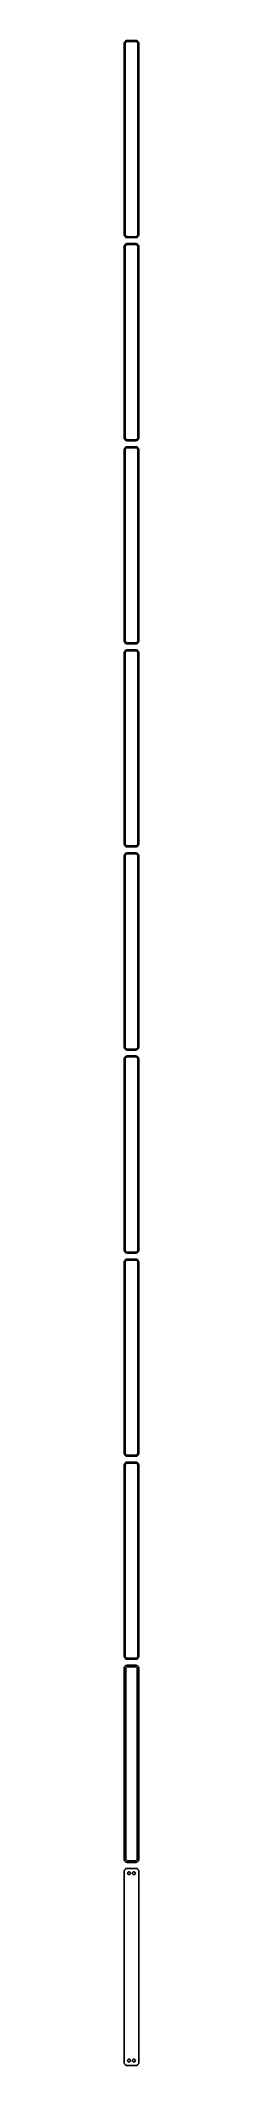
# Model space of a CAD drawing. Header units: metres. Extents: x -11 to 11, y 2940 to 6021.
import ezdxf

# ---------------------------------------------------------------- set-up
doc = ezdxf.new("R2010")
doc.units = ezdxf.units.M

msp = doc.modelspace()

# ---------------------------------------------------------------- linework, layer by layer
for p, q in [((-11.2106, 6016.63), (-11.25, 6016)), ((-11.25, 6016), (-11.25, 5726)), ((-11.0929, 6017.24), (-11.2106, 6016.63)), ((-10.8989, 6017.84), (-11.0929, 6017.24)), ((-10.6315, 6018.41), (-10.8989, 6017.84)), ((-10.2951, 6018.94), (-10.6315, 6018.41)), ((-9.89484, 6019.42), (-10.2951, 6018.94)), ((-9.43712, 6019.85), (-9.89484, 6019.42)), ((-9.75, 6015.5), (-9.71844, 6016)), ((-9.75, 5726.5), (-9.75, 6015.5)), ((-9.71844, 6016), (-9.62433, 6016.49)), ((-9.62433, 6016.49), (-9.4691, 6016.97)), ((-9.4691, 6016.97), (-9.25522, 6017.43)), ((-8.92912, 6020.22), (-9.43712, 6019.85)), ((-9.25522, 6017.43), (-8.98605, 6017.85)), ((-8.98605, 6017.85), (-8.66586, 6018.24)), ((-8.37889, 6020.52), (-8.92912, 6020.22)), ((-8.66586, 6018.24), (-8.29968, 6018.58)), ((-7.79507, 6020.76), (-8.37889, 6020.52)), ((-8.29968, 6018.58), (-7.8933, 6018.88)), ((-7.8933, 6018.88), (-7.45311, 6019.12)), ((-7.1869, 6020.91), (-7.79507, 6020.76)), ((-7.45311, 6019.12), (-6.98605, 6019.3)), ((-6.56395, 6020.99), (-7.1869, 6020.91)), ((-6.98605, 6019.3), (-6.49951, 6019.43)), ((6.56395, 6020.99), (-6.56395, 6020.99)), ((-6.49951, 6019.43), (-6.00116, 6019.49)), ((-6.00116, 6019.49), (6.00116, 6019.49)), ((6.00116, 6019.49), (6.49951, 6019.43)), ((6.49951, 6019.43), (6.98605, 6019.3)), ((7.1869, 6020.91), (6.56395, 6020.99)), ((6.98605, 6019.3), (7.45311, 6019.12)), ((7.79507, 6020.76), (7.1869, 6020.91)), ((7.45311, 6019.12), (7.8933, 6018.88)), ((8.37889, 6020.52), (7.79507, 6020.76)), ((7.8933, 6018.88), (8.29968, 6018.58)), ((8.29968, 6018.58), (8.66586, 6018.24)), ((8.92912, 6020.22), (8.37889, 6020.52)), ((8.66586, 6018.24), (8.98605, 6017.85)), ((9.43712, 6019.85), (8.92912, 6020.22)), ((8.98605, 6017.85), (9.25522, 6017.43)), ((9.25522, 6017.43), (9.4691, 6016.97)), ((9.89484, 6019.42), (9.43712, 6019.85)), ((9.4691, 6016.97), (9.62433, 6016.49)), ((9.62433, 6016.49), (9.71844, 6016)), ((9.71844, 6016), (9.75, 6015.5)), ((9.75, 6015.5), (9.75, 5726.5)), ((10.2951, 6018.94), (9.89484, 6019.42)), ((10.6315, 6018.41), (10.2951, 6018.94)), ((10.8989, 6017.84), (10.6315, 6018.41)), ((11.0929, 6017.24), (10.8989, 6017.84)), ((11.2106, 6016.63), (11.0929, 6017.24)), ((11.25, 6016), (11.2106, 6016.63)), ((11.25, 5726), (11.25, 6016)), ((-11.25, 5726), (-11.2106, 5725.37)), ((-11.2106, 5707.63), (-11.25, 5707)), ((-11.25, 5707), (-11.25, 5417)), ((-11.2106, 5725.37), (-11.0929, 5724.76)), ((-11.0929, 5708.24), (-11.2106, 5707.63)), ((-11.0929, 5724.76), (-10.8989, 5724.16)), ((-10.8989, 5708.84), (-11.0929, 5708.24)), ((-10.8989, 5724.16), (-10.6315, 5723.59)), ((-10.6315, 5709.41), (-10.8989, 5708.84)), ((-10.6315, 5723.59), (-10.2951, 5723.06)), ((-10.2951, 5709.94), (-10.6315, 5709.41)), ((-10.2951, 5723.06), (-9.89484, 5722.58)), ((-9.89484, 5710.42), (-10.2951, 5709.94)), ((-9.89484, 5722.58), (-9.43712, 5722.15)), ((-9.43712, 5710.85), (-9.89484, 5710.42)), ((-9.71844, 5726), (-9.75, 5726.5)), ((-9.75, 5706.5), (-9.71844, 5707)), ((-9.75, 5417.5), (-9.75, 5706.5)), ((-9.62433, 5725.51), (-9.71844, 5726)), ((-9.71844, 5707), (-9.62433, 5707.49)), ((-9.4691, 5725.03), (-9.62433, 5725.51)), ((-9.62433, 5707.49), (-9.4691, 5707.97)), ((-9.25522, 5724.57), (-9.4691, 5725.03)), ((-9.4691, 5707.97), (-9.25522, 5708.43)), ((-9.43712, 5722.15), (-8.92912, 5721.78)), ((-8.92912, 5711.22), (-9.43712, 5710.85)), ((-8.98605, 5724.15), (-9.25522, 5724.57)), ((-9.25522, 5708.43), (-8.98605, 5708.85)), ((-8.66586, 5723.76), (-8.98605, 5724.15)), ((-8.98605, 5708.85), (-8.66586, 5709.24)), ((-8.92912, 5721.78), (-8.37889, 5721.48)), ((-8.37889, 5711.52), (-8.92912, 5711.22)), ((-8.29968, 5723.42), (-8.66586, 5723.76)), ((-8.66586, 5709.24), (-8.29968, 5709.58)), ((-8.37889, 5721.48), (-7.79507, 5721.24)), ((-7.79507, 5711.76), (-8.37889, 5711.52)), ((-7.8933, 5723.12), (-8.29968, 5723.42)), ((-8.29968, 5709.58), (-7.8933, 5709.88)), ((-7.45311, 5722.88), (-7.8933, 5723.12)), ((-7.8933, 5709.88), (-7.45311, 5710.12)), ((-7.79507, 5721.24), (-7.1869, 5721.09)), ((-7.1869, 5711.91), (-7.79507, 5711.76)), ((-6.98605, 5722.7), (-7.45311, 5722.88)), ((-7.45311, 5710.12), (-6.98605, 5710.3)), ((-7.1869, 5721.09), (-6.56395, 5721.01)), ((-6.56395, 5711.99), (-7.1869, 5711.91)), ((-6.49951, 5722.57), (-6.98605, 5722.7)), ((-6.98605, 5710.3), (-6.49951, 5710.43)), ((-6.56395, 5721.01), (6.56395, 5721.01)), ((6.56395, 5711.99), (-6.56395, 5711.99)), ((-6.00116, 5722.51), (-6.49951, 5722.57)), ((-6.49951, 5710.43), (-6.00116, 5710.49)), ((6.00116, 5722.51), (-6.00116, 5722.51)), ((-6.00116, 5710.49), (6.00116, 5710.49)), ((6.49951, 5722.57), (6.00116, 5722.51)), ((6.00116, 5710.49), (6.49951, 5710.43)), ((6.98605, 5722.7), (6.49951, 5722.57)), ((6.49951, 5710.43), (6.98605, 5710.3)), ((6.56395, 5721.01), (7.1869, 5721.09)), ((7.1869, 5711.91), (6.56395, 5711.99)), ((7.45311, 5722.88), (6.98605, 5722.7)), ((6.98605, 5710.3), (7.45311, 5710.12)), ((7.1869, 5721.09), (7.79507, 5721.24)), ((7.79507, 5711.76), (7.1869, 5711.91)), ((7.8933, 5723.12), (7.45311, 5722.88)), ((7.45311, 5710.12), (7.8933, 5709.88)), ((7.79507, 5721.24), (8.37889, 5721.48)), ((8.37889, 5711.52), (7.79507, 5711.76)), ((8.29968, 5723.42), (7.8933, 5723.12)), ((7.8933, 5709.88), (8.29968, 5709.58)), ((8.66586, 5723.76), (8.29968, 5723.42)), ((8.29968, 5709.58), (8.66586, 5709.24)), ((8.37889, 5721.48), (8.92912, 5721.78)), ((8.92912, 5711.22), (8.37889, 5711.52)), ((8.98605, 5724.15), (8.66586, 5723.76)), ((8.66586, 5709.24), (8.98605, 5708.85)), ((8.92912, 5721.78), (9.43712, 5722.15)), ((9.43712, 5710.85), (8.92912, 5711.22)), ((9.25522, 5724.57), (8.98605, 5724.15)), ((8.98605, 5708.85), (9.25522, 5708.43)), ((9.4691, 5725.03), (9.25522, 5724.57)), ((9.25522, 5708.43), (9.4691, 5707.97)), ((9.43712, 5722.15), (9.89484, 5722.58)), ((9.89484, 5710.42), (9.43712, 5710.85)), ((9.62433, 5725.51), (9.4691, 5725.03)), ((9.4691, 5707.97), (9.62433, 5707.49)), ((9.71844, 5726), (9.62433, 5725.51)), ((9.62433, 5707.49), (9.71844, 5707)), ((9.75, 5726.5), (9.71844, 5726)), ((9.71844, 5707), (9.75, 5706.5)), ((9.75, 5706.5), (9.75, 5417.5)), ((9.89484, 5722.58), (10.2951, 5723.06)), ((10.2951, 5709.94), (9.89484, 5710.42)), ((10.2951, 5723.06), (10.6315, 5723.59)), ((10.6315, 5709.41), (10.2951, 5709.94)), ((10.6315, 5723.59), (10.8989, 5724.16)), ((10.8989, 5708.84), (10.6315, 5709.41)), ((10.8989, 5724.16), (11.0929, 5724.76)), ((11.0929, 5708.24), (10.8989, 5708.84)), ((11.0929, 5724.76), (11.2106, 5725.37)), ((11.2106, 5707.63), (11.0929, 5708.24)), ((11.2106, 5725.37), (11.25, 5726)), ((11.25, 5707), (11.2106, 5707.63)), ((11.25, 5417), (11.25, 5707)), ((-11.25, 5417), (-11.2106, 5416.37)), ((-11.2106, 5398.63), (-11.25, 5398)), ((-11.25, 5398), (-11.25, 5108)), ((-11.2106, 5416.37), (-11.0929, 5415.76)), ((-11.0929, 5399.24), (-11.2106, 5398.63)), ((-11.0929, 5415.76), (-10.8989, 5415.16)), ((-10.8989, 5399.84), (-11.0929, 5399.24)), ((-10.8989, 5415.16), (-10.6315, 5414.59)), ((-10.6315, 5400.41), (-10.8989, 5399.84)), ((-10.6315, 5414.59), (-10.2951, 5414.06)), ((-10.2951, 5400.94), (-10.6315, 5400.41)), ((-10.2951, 5414.06), (-9.89484, 5413.58)), ((-9.89484, 5401.42), (-10.2951, 5400.94)), ((-9.89484, 5413.58), (-9.43712, 5413.15)), ((-9.43712, 5401.85), (-9.89484, 5401.42)), ((-9.71844, 5417), (-9.75, 5417.5)), ((-9.75, 5397.5), (-9.71844, 5398)), ((-9.75, 5108.5), (-9.75, 5397.5)), ((-9.62433, 5416.51), (-9.71844, 5417)), ((-9.71844, 5398), (-9.62433, 5398.49)), ((-9.4691, 5416.03), (-9.62433, 5416.51)), ((-9.62433, 5398.49), (-9.4691, 5398.97)), ((-9.25522, 5415.57), (-9.4691, 5416.03)), ((-9.4691, 5398.97), (-9.25522, 5399.43)), ((-9.43712, 5413.15), (-8.92912, 5412.78)), ((-8.92912, 5402.22), (-9.43712, 5401.85)), ((-8.98605, 5415.15), (-9.25522, 5415.57)), ((-9.25522, 5399.43), (-8.98605, 5399.85)), ((-8.66586, 5414.76), (-8.98605, 5415.15)), ((-8.98605, 5399.85), (-8.66586, 5400.24)), ((-8.92912, 5412.78), (-8.37889, 5412.48)), ((-8.37889, 5402.52), (-8.92912, 5402.22)), ((-8.29968, 5414.42), (-8.66586, 5414.76)), ((-8.66586, 5400.24), (-8.29968, 5400.58)), ((-8.37889, 5412.48), (-7.79507, 5412.24)), ((-7.79507, 5402.76), (-8.37889, 5402.52)), ((-7.8933, 5414.12), (-8.29968, 5414.42)), ((-8.29968, 5400.58), (-7.8933, 5400.88)), ((-7.45311, 5413.88), (-7.8933, 5414.12)), ((-7.8933, 5400.88), (-7.45311, 5401.12)), ((-7.79507, 5412.24), (-7.1869, 5412.09)), ((-7.1869, 5402.91), (-7.79507, 5402.76)), ((-6.98605, 5413.7), (-7.45311, 5413.88)), ((-7.45311, 5401.12), (-6.98605, 5401.3)), ((-7.1869, 5412.09), (-6.56395, 5412.01)), ((-6.56395, 5402.99), (-7.1869, 5402.91)), ((-6.49951, 5413.57), (-6.98605, 5413.7)), ((-6.98605, 5401.3), (-6.49951, 5401.43)), ((-6.56395, 5412.01), (6.56395, 5412.01)), ((6.56395, 5402.99), (-6.56395, 5402.99)), ((-6.00116, 5413.51), (-6.49951, 5413.57)), ((-6.49951, 5401.43), (-6.00116, 5401.49)), ((6.00116, 5413.51), (-6.00116, 5413.51)), ((-6.00116, 5401.49), (6.00116, 5401.49)), ((6.49951, 5413.57), (6.00116, 5413.51)), ((6.00116, 5401.49), (6.49951, 5401.43)), ((6.98605, 5413.7), (6.49951, 5413.57)), ((6.49951, 5401.43), (6.98605, 5401.3)), ((6.56395, 5412.01), (7.1869, 5412.09)), ((7.1869, 5402.91), (6.56395, 5402.99)), ((7.45311, 5413.88), (6.98605, 5413.7)), ((6.98605, 5401.3), (7.45311, 5401.12)), ((7.1869, 5412.09), (7.79507, 5412.24)), ((7.79507, 5402.76), (7.1869, 5402.91)), ((7.8933, 5414.12), (7.45311, 5413.88)), ((7.45311, 5401.12), (7.8933, 5400.88)), ((7.79507, 5412.24), (8.37889, 5412.48)), ((8.37889, 5402.52), (7.79507, 5402.76)), ((8.29968, 5414.42), (7.8933, 5414.12)), ((7.8933, 5400.88), (8.29968, 5400.58)), ((8.66586, 5414.76), (8.29968, 5414.42)), ((8.29968, 5400.58), (8.66586, 5400.24)), ((8.37889, 5412.48), (8.92912, 5412.78)), ((8.92912, 5402.22), (8.37889, 5402.52)), ((8.98605, 5415.15), (8.66586, 5414.76)), ((8.66586, 5400.24), (8.98605, 5399.85)), ((8.92912, 5412.78), (9.43712, 5413.15)), ((9.43712, 5401.85), (8.92912, 5402.22)), ((9.25522, 5415.57), (8.98605, 5415.15)), ((8.98605, 5399.85), (9.25522, 5399.43)), ((9.4691, 5416.03), (9.25522, 5415.57)), ((9.25522, 5399.43), (9.4691, 5398.97)), ((9.43712, 5413.15), (9.89484, 5413.58)), ((9.89484, 5401.42), (9.43712, 5401.85)), ((9.62433, 5416.51), (9.4691, 5416.03)), ((9.4691, 5398.97), (9.62433, 5398.49)), ((9.71844, 5417), (9.62433, 5416.51)), ((9.62433, 5398.49), (9.71844, 5398)), ((9.75, 5417.5), (9.71844, 5417)), ((9.71844, 5398), (9.75, 5397.5)), ((9.75, 5397.5), (9.75, 5108.5)), ((9.89484, 5413.58), (10.2951, 5414.06)), ((10.2951, 5400.94), (9.89484, 5401.42)), ((10.2951, 5414.06), (10.6315, 5414.59)), ((10.6315, 5400.41), (10.2951, 5400.94)), ((10.6315, 5414.59), (10.8989, 5415.16)), ((10.8989, 5399.84), (10.6315, 5400.41)), ((10.8989, 5415.16), (11.0929, 5415.76)), ((11.0929, 5399.24), (10.8989, 5399.84)), ((11.0929, 5415.76), (11.2106, 5416.37)), ((11.2106, 5398.63), (11.0929, 5399.24)), ((11.2106, 5416.37), (11.25, 5417)), ((11.25, 5398), (11.2106, 5398.63)), ((11.25, 5108), (11.25, 5398)), ((-11.25, 5108), (-11.2106, 5107.37)), ((-11.2106, 5089.63), (-11.25, 5089)), ((-11.25, 5089), (-11.25, 4799)), ((-11.2106, 5107.37), (-11.0929, 5106.76)), ((-11.0929, 5090.24), (-11.2106, 5089.63)), ((-11.0929, 5106.76), (-10.8989, 5106.16)), ((-10.8989, 5090.84), (-11.0929, 5090.24)), ((-10.8989, 5106.16), (-10.6315, 5105.59)), ((-10.6315, 5091.41), (-10.8989, 5090.84)), ((-10.6315, 5105.59), (-10.2951, 5105.06)), ((-10.2951, 5091.94), (-10.6315, 5091.41)), ((-10.2951, 5105.06), (-9.89484, 5104.58)), ((-9.89484, 5092.42), (-10.2951, 5091.94)), ((-9.89484, 5104.58), (-9.43712, 5104.15)), ((-9.43712, 5092.85), (-9.89484, 5092.42)), ((-9.71844, 5108), (-9.75, 5108.5)), ((-9.75, 5088.5), (-9.71844, 5089)), ((-9.75, 4799.5), (-9.75, 5088.5)), ((-9.62433, 5107.51), (-9.71844, 5108)), ((-9.71844, 5089), (-9.62433, 5089.49)), ((-9.4691, 5107.03), (-9.62433, 5107.51)), ((-9.62433, 5089.49), (-9.4691, 5089.97)), ((-9.25522, 5106.57), (-9.4691, 5107.03)), ((-9.4691, 5089.97), (-9.25522, 5090.43)), ((-9.43712, 5104.15), (-8.92912, 5103.78)), ((-8.92912, 5093.22), (-9.43712, 5092.85)), ((-8.98605, 5106.15), (-9.25522, 5106.57)), ((-9.25522, 5090.43), (-8.98605, 5090.85)), ((-8.66586, 5105.76), (-8.98605, 5106.15)), ((-8.98605, 5090.85), (-8.66586, 5091.24)), ((-8.92912, 5103.78), (-8.37889, 5103.48)), ((-8.37889, 5093.52), (-8.92912, 5093.22)), ((-8.29968, 5105.42), (-8.66586, 5105.76)), ((-8.66586, 5091.24), (-8.29968, 5091.58)), ((-8.37889, 5103.48), (-7.79507, 5103.24)), ((-7.79507, 5093.76), (-8.37889, 5093.52)), ((-7.8933, 5105.12), (-8.29968, 5105.42)), ((-8.29968, 5091.58), (-7.8933, 5091.88)), ((-7.45311, 5104.88), (-7.8933, 5105.12)), ((-7.8933, 5091.88), (-7.45311, 5092.12)), ((-7.79507, 5103.24), (-7.1869, 5103.09)), ((-7.1869, 5093.91), (-7.79507, 5093.76)), ((-6.98605, 5104.7), (-7.45311, 5104.88)), ((-7.45311, 5092.12), (-6.98605, 5092.3)), ((-7.1869, 5103.09), (-6.56395, 5103.01)), ((-6.56395, 5093.99), (-7.1869, 5093.91)), ((-6.49951, 5104.57), (-6.98605, 5104.7)), ((-6.98605, 5092.3), (-6.49951, 5092.43)), ((-6.56395, 5103.01), (6.56395, 5103.01)), ((6.56395, 5093.99), (-6.56395, 5093.99)), ((-6.00116, 5104.51), (-6.49951, 5104.57)), ((-6.49951, 5092.43), (-6.00116, 5092.49)), ((6.00116, 5104.51), (-6.00116, 5104.51)), ((-6.00116, 5092.49), (6.00116, 5092.49)), ((6.49951, 5104.57), (6.00116, 5104.51)), ((6.00116, 5092.49), (6.49951, 5092.43)), ((6.98605, 5104.7), (6.49951, 5104.57)), ((6.49951, 5092.43), (6.98605, 5092.3)), ((6.56395, 5103.01), (7.1869, 5103.09)), ((7.1869, 5093.91), (6.56395, 5093.99)), ((7.45311, 5104.88), (6.98605, 5104.7)), ((6.98605, 5092.3), (7.45311, 5092.12)), ((7.1869, 5103.09), (7.79507, 5103.24)), ((7.79507, 5093.76), (7.1869, 5093.91)), ((7.8933, 5105.12), (7.45311, 5104.88)), ((7.45311, 5092.12), (7.8933, 5091.88)), ((7.79507, 5103.24), (8.37889, 5103.48)), ((8.37889, 5093.52), (7.79507, 5093.76)), ((8.29968, 5105.42), (7.8933, 5105.12)), ((7.8933, 5091.88), (8.29968, 5091.58)), ((8.66586, 5105.76), (8.29968, 5105.42)), ((8.29968, 5091.58), (8.66586, 5091.24)), ((8.37889, 5103.48), (8.92912, 5103.78)), ((8.92912, 5093.22), (8.37889, 5093.52)), ((8.98605, 5106.15), (8.66586, 5105.76)), ((8.66586, 5091.24), (8.98605, 5090.85)), ((8.92912, 5103.78), (9.43712, 5104.15)), ((9.43712, 5092.85), (8.92912, 5093.22)), ((9.25522, 5106.57), (8.98605, 5106.15)), ((8.98605, 5090.85), (9.25522, 5090.43)), ((9.4691, 5107.03), (9.25522, 5106.57)), ((9.25522, 5090.43), (9.4691, 5089.97)), ((9.43712, 5104.15), (9.89484, 5104.58)), ((9.89484, 5092.42), (9.43712, 5092.85)), ((9.62433, 5107.51), (9.4691, 5107.03)), ((9.4691, 5089.97), (9.62433, 5089.49)), ((9.71844, 5108), (9.62433, 5107.51)), ((9.62433, 5089.49), (9.71844, 5089)), ((9.75, 5108.5), (9.71844, 5108)), ((9.71844, 5089), (9.75, 5088.5)), ((9.75, 5088.5), (9.75, 4799.5)), ((9.89484, 5104.58), (10.2951, 5105.06)), ((10.2951, 5091.94), (9.89484, 5092.42)), ((10.2951, 5105.06), (10.6315, 5105.59)), ((10.6315, 5091.41), (10.2951, 5091.94)), ((10.6315, 5105.59), (10.8989, 5106.16)), ((10.8989, 5090.84), (10.6315, 5091.41)), ((10.8989, 5106.16), (11.0929, 5106.76)), ((11.0929, 5090.24), (10.8989, 5090.84)), ((11.0929, 5106.76), (11.2106, 5107.37)), ((11.2106, 5089.63), (11.0929, 5090.24)), ((11.2106, 5107.37), (11.25, 5108)), ((11.25, 5089), (11.2106, 5089.63)), ((11.25, 4799), (11.25, 5089)), ((-11.25, 4799), (-11.2106, 4798.37)), ((-11.2106, 4780.63), (-11.25, 4780)), ((-11.25, 4780), (-11.25, 4490)), ((-11.2106, 4798.37), (-11.0929, 4797.76)), ((-11.0929, 4781.24), (-11.2106, 4780.63)), ((-11.0929, 4797.76), (-10.8989, 4797.16)), ((-10.8989, 4781.84), (-11.0929, 4781.24)), ((-10.8989, 4797.16), (-10.6315, 4796.59)), ((-10.6315, 4782.41), (-10.8989, 4781.84)), ((-10.6315, 4796.59), (-10.2951, 4796.06)), ((-10.2951, 4782.94), (-10.6315, 4782.41)), ((-10.2951, 4796.06), (-9.89484, 4795.58)), ((-9.89484, 4783.42), (-10.2951, 4782.94)), ((-9.89484, 4795.58), (-9.43712, 4795.15)), ((-9.43712, 4783.85), (-9.89484, 4783.42)), ((-9.71844, 4799), (-9.75, 4799.5)), ((-9.75, 4779.5), (-9.71844, 4780)), ((-9.75, 4490.5), (-9.75, 4779.5)), ((-9.62433, 4798.51), (-9.71844, 4799)), ((-9.71844, 4780), (-9.62433, 4780.49)), ((-9.4691, 4798.03), (-9.62433, 4798.51)), ((-9.62433, 4780.49), (-9.4691, 4780.97)), ((-9.25522, 4797.57), (-9.4691, 4798.03)), ((-9.4691, 4780.97), (-9.25522, 4781.43)), ((-9.43712, 4795.15), (-8.92912, 4794.78)), ((-8.92912, 4784.22), (-9.43712, 4783.85)), ((-8.98605, 4797.15), (-9.25522, 4797.57)), ((-9.25522, 4781.43), (-8.98605, 4781.85)), ((-8.66586, 4796.76), (-8.98605, 4797.15)), ((-8.98605, 4781.85), (-8.66586, 4782.24)), ((-8.92912, 4794.78), (-8.37889, 4794.48)), ((-8.37889, 4784.52), (-8.92912, 4784.22)), ((-8.29968, 4796.42), (-8.66586, 4796.76)), ((-8.66586, 4782.24), (-8.29968, 4782.58)), ((-8.37889, 4794.48), (-7.79507, 4794.24)), ((-7.79507, 4784.76), (-8.37889, 4784.52)), ((-7.8933, 4796.12), (-8.29968, 4796.42)), ((-8.29968, 4782.58), (-7.8933, 4782.88)), ((-7.45311, 4795.88), (-7.8933, 4796.12)), ((-7.8933, 4782.88), (-7.45311, 4783.12)), ((-7.79507, 4794.24), (-7.1869, 4794.09)), ((-7.1869, 4784.91), (-7.79507, 4784.76)), ((-6.98605, 4795.7), (-7.45311, 4795.88)), ((-7.45311, 4783.12), (-6.98605, 4783.3)), ((-7.1869, 4794.09), (-6.56395, 4794.01)), ((-6.56395, 4784.99), (-7.1869, 4784.91)), ((-6.49951, 4795.57), (-6.98605, 4795.7)), ((-6.98605, 4783.3), (-6.49951, 4783.43)), ((-6.56395, 4794.01), (6.56395, 4794.01)), ((6.56395, 4784.99), (-6.56395, 4784.99)), ((-6.00116, 4795.51), (-6.49951, 4795.57)), ((-6.49951, 4783.43), (-6.00116, 4783.49)), ((6.00116, 4795.51), (-6.00116, 4795.51)), ((-6.00116, 4783.49), (6.00116, 4783.49)), ((6.49951, 4795.57), (6.00116, 4795.51)), ((6.00116, 4783.49), (6.49951, 4783.43)), ((6.98605, 4795.7), (6.49951, 4795.57)), ((6.49951, 4783.43), (6.98605, 4783.3)), ((6.56395, 4794.01), (7.1869, 4794.09)), ((7.1869, 4784.91), (6.56395, 4784.99)), ((7.45311, 4795.88), (6.98605, 4795.7)), ((6.98605, 4783.3), (7.45311, 4783.12)), ((7.1869, 4794.09), (7.79507, 4794.24)), ((7.79507, 4784.76), (7.1869, 4784.91)), ((7.8933, 4796.12), (7.45311, 4795.88)), ((7.45311, 4783.12), (7.8933, 4782.88)), ((7.79507, 4794.24), (8.37889, 4794.48)), ((8.37889, 4784.52), (7.79507, 4784.76)), ((8.29968, 4796.42), (7.8933, 4796.12)), ((7.8933, 4782.88), (8.29968, 4782.58)), ((8.66586, 4796.76), (8.29968, 4796.42)), ((8.29968, 4782.58), (8.66586, 4782.24)), ((8.37889, 4794.48), (8.92912, 4794.78)), ((8.92912, 4784.22), (8.37889, 4784.52)), ((8.98605, 4797.15), (8.66586, 4796.76)), ((8.66586, 4782.24), (8.98605, 4781.85)), ((8.92912, 4794.78), (9.43712, 4795.15)), ((9.43712, 4783.85), (8.92912, 4784.22)), ((9.25522, 4797.57), (8.98605, 4797.15)), ((8.98605, 4781.85), (9.25522, 4781.43)), ((9.4691, 4798.03), (9.25522, 4797.57)), ((9.25522, 4781.43), (9.4691, 4780.97)), ((9.43712, 4795.15), (9.89484, 4795.58)), ((9.89484, 4783.42), (9.43712, 4783.85)), ((9.62433, 4798.51), (9.4691, 4798.03)), ((9.4691, 4780.97), (9.62433, 4780.49)), ((9.71844, 4799), (9.62433, 4798.51)), ((9.62433, 4780.49), (9.71844, 4780)), ((9.75, 4799.5), (9.71844, 4799)), ((9.71844, 4780), (9.75, 4779.5)), ((9.75, 4779.5), (9.75, 4490.5)), ((9.89484, 4795.58), (10.2951, 4796.06)), ((10.2951, 4782.94), (9.89484, 4783.42)), ((10.2951, 4796.06), (10.6315, 4796.59)), ((10.6315, 4782.41), (10.2951, 4782.94)), ((10.6315, 4796.59), (10.8989, 4797.16)), ((10.8989, 4781.84), (10.6315, 4782.41)), ((10.8989, 4797.16), (11.0929, 4797.76)), ((11.0929, 4781.24), (10.8989, 4781.84)), ((11.0929, 4797.76), (11.2106, 4798.37)), ((11.2106, 4780.63), (11.0929, 4781.24)), ((11.2106, 4798.37), (11.25, 4799)), ((11.25, 4780), (11.2106, 4780.63)), ((11.25, 4490), (11.25, 4780)), ((-11.25, 4490), (-11.2106, 4489.37)), ((-11.2106, 4471.63), (-11.25, 4471)), ((-11.25, 4471), (-11.25, 4181)), ((-11.2106, 4489.37), (-11.0929, 4488.76)), ((-11.0929, 4472.24), (-11.2106, 4471.63)), ((-11.0929, 4488.76), (-10.8989, 4488.16)), ((-10.8989, 4472.84), (-11.0929, 4472.24)), ((-10.8989, 4488.16), (-10.6315, 4487.59)), ((-10.6315, 4473.41), (-10.8989, 4472.84)), ((-10.6315, 4487.59), (-10.2951, 4487.06)), ((-10.2951, 4473.94), (-10.6315, 4473.41)), ((-10.2951, 4487.06), (-9.89484, 4486.58)), ((-9.89484, 4474.42), (-10.2951, 4473.94)), ((-9.89484, 4486.58), (-9.43712, 4486.15)), ((-9.43712, 4474.85), (-9.89484, 4474.42)), ((-9.71844, 4490), (-9.75, 4490.5)), ((-9.75, 4470.5), (-9.71844, 4471)), ((-9.75, 4181.5), (-9.75, 4470.5)), ((-9.62433, 4489.51), (-9.71844, 4490)), ((-9.71844, 4471), (-9.62433, 4471.49)), ((-9.4691, 4489.03), (-9.62433, 4489.51)), ((-9.62433, 4471.49), (-9.4691, 4471.97)), ((-9.25522, 4488.57), (-9.4691, 4489.03)), ((-9.4691, 4471.97), (-9.25522, 4472.43)), ((-9.43712, 4486.15), (-8.92912, 4485.78)), ((-8.92912, 4475.22), (-9.43712, 4474.85)), ((-8.98605, 4488.15), (-9.25522, 4488.57)), ((-9.25522, 4472.43), (-8.98605, 4472.85)), ((-8.66586, 4487.76), (-8.98605, 4488.15)), ((-8.98605, 4472.85), (-8.66586, 4473.24)), ((-8.92912, 4485.78), (-8.37889, 4485.48)), ((-8.37889, 4475.52), (-8.92912, 4475.22)), ((-8.29968, 4487.42), (-8.66586, 4487.76)), ((-8.66586, 4473.24), (-8.29968, 4473.58)), ((-8.37889, 4485.48), (-7.79507, 4485.24)), ((-7.79507, 4475.76), (-8.37889, 4475.52)), ((-7.8933, 4487.12), (-8.29968, 4487.42)), ((-8.29968, 4473.58), (-7.8933, 4473.88)), ((-7.45311, 4486.88), (-7.8933, 4487.12)), ((-7.8933, 4473.88), (-7.45311, 4474.12)), ((-7.79507, 4485.24), (-7.1869, 4485.09)), ((-7.1869, 4475.91), (-7.79507, 4475.76)), ((-6.98605, 4486.7), (-7.45311, 4486.88)), ((-7.45311, 4474.12), (-6.98605, 4474.3)), ((-7.1869, 4485.09), (-6.56395, 4485.01)), ((-6.56395, 4475.99), (-7.1869, 4475.91)), ((-6.49951, 4486.57), (-6.98605, 4486.7)), ((-6.98605, 4474.3), (-6.49951, 4474.43)), ((-6.56395, 4485.01), (6.56395, 4485.01)), ((6.56395, 4475.99), (-6.56395, 4475.99)), ((-6.00116, 4486.51), (-6.49951, 4486.57)), ((-6.49951, 4474.43), (-6.00116, 4474.49)), ((6.00116, 4486.51), (-6.00116, 4486.51)), ((-6.00116, 4474.49), (6.00116, 4474.49)), ((6.49951, 4486.57), (6.00116, 4486.51)), ((6.00116, 4474.49), (6.49951, 4474.43)), ((6.98605, 4486.7), (6.49951, 4486.57)), ((6.49951, 4474.43), (6.98605, 4474.3)), ((6.56395, 4485.01), (7.1869, 4485.09)), ((7.1869, 4475.91), (6.56395, 4475.99)), ((7.45311, 4486.88), (6.98605, 4486.7)), ((6.98605, 4474.3), (7.45311, 4474.12)), ((7.1869, 4485.09), (7.79507, 4485.24)), ((7.79507, 4475.76), (7.1869, 4475.91)), ((7.8933, 4487.12), (7.45311, 4486.88)), ((7.45311, 4474.12), (7.8933, 4473.88)), ((7.79507, 4485.24), (8.37889, 4485.48)), ((8.37889, 4475.52), (7.79507, 4475.76)), ((8.29968, 4487.42), (7.8933, 4487.12)), ((7.8933, 4473.88), (8.29968, 4473.58)), ((8.66586, 4487.76), (8.29968, 4487.42)), ((8.29968, 4473.58), (8.66586, 4473.24)), ((8.37889, 4485.48), (8.92912, 4485.78)), ((8.92912, 4475.22), (8.37889, 4475.52)), ((8.98605, 4488.15), (8.66586, 4487.76)), ((8.66586, 4473.24), (8.98605, 4472.85)), ((8.92912, 4485.78), (9.43712, 4486.15)), ((9.43712, 4474.85), (8.92912, 4475.22)), ((9.25522, 4488.57), (8.98605, 4488.15)), ((8.98605, 4472.85), (9.25522, 4472.43)), ((9.4691, 4489.03), (9.25522, 4488.57)), ((9.25522, 4472.43), (9.4691, 4471.97)), ((9.43712, 4486.15), (9.89484, 4486.58)), ((9.89484, 4474.42), (9.43712, 4474.85)), ((9.62433, 4489.51), (9.4691, 4489.03)), ((9.4691, 4471.97), (9.62433, 4471.49)), ((9.71844, 4490), (9.62433, 4489.51)), ((9.62433, 4471.49), (9.71844, 4471)), ((9.75, 4490.5), (9.71844, 4490)), ((9.71844, 4471), (9.75, 4470.5)), ((9.75, 4470.5), (9.75, 4181.5)), ((9.89484, 4486.58), (10.2951, 4487.06)), ((10.2951, 4473.94), (9.89484, 4474.42)), ((10.2951, 4487.06), (10.6315, 4487.59)), ((10.6315, 4473.41), (10.2951, 4473.94)), ((10.6315, 4487.59), (10.8989, 4488.16)), ((10.8989, 4472.84), (10.6315, 4473.41)), ((10.8989, 4488.16), (11.0929, 4488.76)), ((11.0929, 4472.24), (10.8989, 4472.84)), ((11.0929, 4488.76), (11.2106, 4489.37)), ((11.2106, 4471.63), (11.0929, 4472.24)), ((11.2106, 4489.37), (11.25, 4490)), ((11.25, 4471), (11.2106, 4471.63)), ((11.25, 4181), (11.25, 4471)), ((-11.25, 4181), (-11.2106, 4180.37)), ((-11.2106, 4162.63), (-11.25, 4162)), ((-11.25, 4162), (-11.25, 3872)), ((-11.2106, 4180.37), (-11.0929, 4179.76)), ((-11.0929, 4163.24), (-11.2106, 4162.63)), ((-11.0929, 4179.76), (-10.8989, 4179.16)), ((-10.8989, 4163.84), (-11.0929, 4163.24)), ((-10.8989, 4179.16), (-10.6315, 4178.59)), ((-10.6315, 4164.41), (-10.8989, 4163.84)), ((-10.6315, 4178.59), (-10.2951, 4178.06)), ((-10.2951, 4164.94), (-10.6315, 4164.41)), ((-10.2951, 4178.06), (-9.89484, 4177.58)), ((-9.89484, 4165.42), (-10.2951, 4164.94)), ((-9.89484, 4177.58), (-9.43712, 4177.15)), ((-9.43712, 4165.85), (-9.89484, 4165.42)), ((-9.71844, 4181), (-9.75, 4181.5)), ((-9.75, 4161.5), (-9.71844, 4162)), ((-9.75, 3872.5), (-9.75, 4161.5)), ((-9.62433, 4180.51), (-9.71844, 4181)), ((-9.71844, 4162), (-9.62433, 4162.49)), ((-9.4691, 4180.03), (-9.62433, 4180.51)), ((-9.62433, 4162.49), (-9.4691, 4162.97)), ((-9.25522, 4179.57), (-9.4691, 4180.03)), ((-9.4691, 4162.97), (-9.25522, 4163.43)), ((-9.43712, 4177.15), (-8.92912, 4176.78)), ((-8.92912, 4166.22), (-9.43712, 4165.85)), ((-8.98605, 4179.15), (-9.25522, 4179.57)), ((-9.25522, 4163.43), (-8.98605, 4163.85)), ((-8.66586, 4178.76), (-8.98605, 4179.15)), ((-8.98605, 4163.85), (-8.66586, 4164.24)), ((-8.92912, 4176.78), (-8.37889, 4176.48)), ((-8.37889, 4166.52), (-8.92912, 4166.22)), ((-8.29968, 4178.42), (-8.66586, 4178.76)), ((-8.66586, 4164.24), (-8.29968, 4164.58)), ((-8.37889, 4176.48), (-7.79507, 4176.24)), ((-7.79507, 4166.76), (-8.37889, 4166.52)), ((-7.8933, 4178.12), (-8.29968, 4178.42)), ((-8.29968, 4164.58), (-7.8933, 4164.88)), ((-7.45311, 4177.88), (-7.8933, 4178.12)), ((-7.8933, 4164.88), (-7.45311, 4165.12)), ((-7.79507, 4176.24), (-7.1869, 4176.09)), ((-7.1869, 4166.91), (-7.79507, 4166.76)), ((-6.98605, 4177.7), (-7.45311, 4177.88)), ((-7.45311, 4165.12), (-6.98605, 4165.3)), ((-7.1869, 4176.09), (-6.56395, 4176.01)), ((-6.56395, 4166.99), (-7.1869, 4166.91)), ((-6.49951, 4177.57), (-6.98605, 4177.7)), ((-6.98605, 4165.3), (-6.49951, 4165.43)), ((-6.56395, 4176.01), (6.56395, 4176.01)), ((6.56395, 4166.99), (-6.56395, 4166.99)), ((-6.00116, 4177.51), (-6.49951, 4177.57)), ((-6.49951, 4165.43), (-6.00116, 4165.49)), ((6.00116, 4177.51), (-6.00116, 4177.51)), ((-6.00116, 4165.49), (6.00116, 4165.49)), ((6.49951, 4177.57), (6.00116, 4177.51)), ((6.00116, 4165.49), (6.49951, 4165.43)), ((6.98605, 4177.7), (6.49951, 4177.57)), ((6.49951, 4165.43), (6.98605, 4165.3)), ((6.56395, 4176.01), (7.1869, 4176.09)), ((7.1869, 4166.91), (6.56395, 4166.99)), ((7.45311, 4177.88), (6.98605, 4177.7)), ((6.98605, 4165.3), (7.45311, 4165.12)), ((7.1869, 4176.09), (7.79507, 4176.24)), ((7.79507, 4166.76), (7.1869, 4166.91)), ((7.8933, 4178.12), (7.45311, 4177.88)), ((7.45311, 4165.12), (7.8933, 4164.88)), ((7.79507, 4176.24), (8.37889, 4176.48)), ((8.37889, 4166.52), (7.79507, 4166.76)), ((8.29968, 4178.42), (7.8933, 4178.12)), ((7.8933, 4164.88), (8.29968, 4164.58)), ((8.66586, 4178.76), (8.29968, 4178.42)), ((8.29968, 4164.58), (8.66586, 4164.24)), ((8.37889, 4176.48), (8.92912, 4176.78)), ((8.92912, 4166.22), (8.37889, 4166.52)), ((8.98605, 4179.15), (8.66586, 4178.76)), ((8.66586, 4164.24), (8.98605, 4163.85)), ((8.92912, 4176.78), (9.43712, 4177.15)), ((9.43712, 4165.85), (8.92912, 4166.22)), ((9.25522, 4179.57), (8.98605, 4179.15)), ((8.98605, 4163.85), (9.25522, 4163.43)), ((9.4691, 4180.03), (9.25522, 4179.57)), ((9.25522, 4163.43), (9.4691, 4162.97)), ((9.43712, 4177.15), (9.89484, 4177.58)), ((9.89484, 4165.42), (9.43712, 4165.85)), ((9.62433, 4180.51), (9.4691, 4180.03)), ((9.4691, 4162.97), (9.62433, 4162.49)), ((9.71844, 4181), (9.62433, 4180.51)), ((9.62433, 4162.49), (9.71844, 4162)), ((9.75, 4181.5), (9.71844, 4181)), ((9.71844, 4162), (9.75, 4161.5)), ((9.75, 4161.5), (9.75, 3872.5)), ((9.89484, 4177.58), (10.2951, 4178.06)), ((10.2951, 4164.94), (9.89484, 4165.42)), ((10.2951, 4178.06), (10.6315, 4178.59)), ((10.6315, 4164.41), (10.2951, 4164.94)), ((10.6315, 4178.59), (10.8989, 4179.16)), ((10.8989, 4163.84), (10.6315, 4164.41)), ((10.8989, 4179.16), (11.0929, 4179.76)), ((11.0929, 4163.24), (10.8989, 4163.84)), ((11.0929, 4179.76), (11.2106, 4180.37)), ((11.2106, 4162.63), (11.0929, 4163.24)), ((11.2106, 4180.37), (11.25, 4181)), ((11.25, 4162), (11.2106, 4162.63)), ((11.25, 3872), (11.25, 4162)), ((-11.25, 3872), (-11.2106, 3871.37)), ((-11.2106, 3853.63), (-11.25, 3853)), ((-11.25, 3853), (-11.25, 3563)), ((-11.2106, 3871.37), (-11.0929, 3870.76)), ((-11.0929, 3854.24), (-11.2106, 3853.63)), ((-11.0929, 3870.76), (-10.8989, 3870.16)), ((-10.8989, 3854.84), (-11.0929, 3854.24)), ((-10.8989, 3870.16), (-10.6315, 3869.59)), ((-10.6315, 3855.41), (-10.8989, 3854.84)), ((-10.6315, 3869.59), (-10.2951, 3869.06)), ((-10.2951, 3855.94), (-10.6315, 3855.41)), ((-10.2951, 3869.06), (-9.89484, 3868.58)), ((-9.89484, 3856.42), (-10.2951, 3855.94)), ((-9.89484, 3868.58), (-9.43712, 3868.15)), ((-9.43712, 3856.85), (-9.89484, 3856.42)), ((-9.71844, 3872), (-9.75, 3872.5)), ((-9.75, 3852.5), (-9.71844, 3853)), ((-9.75, 3563.5), (-9.75, 3852.5)), ((-9.62433, 3871.51), (-9.71844, 3872)), ((-9.71844, 3853), (-9.62433, 3853.49)), ((-9.4691, 3871.03), (-9.62433, 3871.51)), ((-9.62433, 3853.49), (-9.4691, 3853.97)), ((-9.25522, 3870.57), (-9.4691, 3871.03)), ((-9.4691, 3853.97), (-9.25522, 3854.43)), ((-9.43712, 3868.15), (-8.92912, 3867.78)), ((-8.92912, 3857.22), (-9.43712, 3856.85)), ((-8.98605, 3870.15), (-9.25522, 3870.57)), ((-9.25522, 3854.43), (-8.98605, 3854.85)), ((-8.66586, 3869.76), (-8.98605, 3870.15)), ((-8.98605, 3854.85), (-8.66586, 3855.24)), ((-8.92912, 3867.78), (-8.37889, 3867.48)), ((-8.37889, 3857.52), (-8.92912, 3857.22)), ((-8.29968, 3869.42), (-8.66586, 3869.76)), ((-8.66586, 3855.24), (-8.29968, 3855.58)), ((-8.37889, 3867.48), (-7.79507, 3867.24)), ((-7.79507, 3857.76), (-8.37889, 3857.52)), ((-7.8933, 3869.12), (-8.29968, 3869.42)), ((-8.29968, 3855.58), (-7.8933, 3855.88)), ((-7.45311, 3868.88), (-7.8933, 3869.12)), ((-7.8933, 3855.88), (-7.45311, 3856.12)), ((-7.79507, 3867.24), (-7.1869, 3867.09)), ((-7.1869, 3857.91), (-7.79507, 3857.76)), ((-6.98605, 3868.7), (-7.45311, 3868.88)), ((-7.45311, 3856.12), (-6.98605, 3856.3)), ((-7.1869, 3867.09), (-6.56395, 3867.01)), ((-6.56395, 3857.99), (-7.1869, 3857.91)), ((-6.49951, 3868.57), (-6.98605, 3868.7)), ((-6.98605, 3856.3), (-6.49951, 3856.43)), ((-6.56395, 3867.01), (6.56395, 3867.01)), ((6.56395, 3857.99), (-6.56395, 3857.99)), ((-6.00116, 3868.51), (-6.49951, 3868.57)), ((-6.49951, 3856.43), (-6.00116, 3856.49)), ((6.00116, 3868.51), (-6.00116, 3868.51)), ((-6.00116, 3856.49), (6.00116, 3856.49)), ((6.49951, 3868.57), (6.00116, 3868.51)), ((6.00116, 3856.49), (6.49951, 3856.43)), ((6.98605, 3868.7), (6.49951, 3868.57)), ((6.49951, 3856.43), (6.98605, 3856.3)), ((6.56395, 3867.01), (7.1869, 3867.09)), ((7.1869, 3857.91), (6.56395, 3857.99)), ((7.45311, 3868.88), (6.98605, 3868.7)), ((6.98605, 3856.3), (7.45311, 3856.12)), ((7.1869, 3867.09), (7.79507, 3867.24)), ((7.79507, 3857.76), (7.1869, 3857.91)), ((7.8933, 3869.12), (7.45311, 3868.88)), ((7.45311, 3856.12), (7.8933, 3855.88)), ((7.79507, 3867.24), (8.37889, 3867.48)), ((8.37889, 3857.52), (7.79507, 3857.76)), ((8.29968, 3869.42), (7.8933, 3869.12)), ((7.8933, 3855.88), (8.29968, 3855.58)), ((8.66586, 3869.76), (8.29968, 3869.42)), ((8.29968, 3855.58), (8.66586, 3855.24)), ((8.37889, 3867.48), (8.92912, 3867.78)), ((8.92912, 3857.22), (8.37889, 3857.52)), ((8.98605, 3870.15), (8.66586, 3869.76)), ((8.66586, 3855.24), (8.98605, 3854.85)), ((8.92912, 3867.78), (9.43712, 3868.15)), ((9.43712, 3856.85), (8.92912, 3857.22)), ((9.25522, 3870.57), (8.98605, 3870.15)), ((8.98605, 3854.85), (9.25522, 3854.43)), ((9.4691, 3871.03), (9.25522, 3870.57)), ((9.25522, 3854.43), (9.4691, 3853.97)), ((9.43712, 3868.15), (9.89484, 3868.58)), ((9.89484, 3856.42), (9.43712, 3856.85)), ((9.62433, 3871.51), (9.4691, 3871.03)), ((9.4691, 3853.97), (9.62433, 3853.49)), ((9.71844, 3872), (9.62433, 3871.51)), ((9.62433, 3853.49), (9.71844, 3853)), ((9.75, 3872.5), (9.71844, 3872)), ((9.71844, 3853), (9.75, 3852.5)), ((9.75, 3852.5), (9.75, 3563.5)), ((9.89484, 3868.58), (10.2951, 3869.06)), ((10.2951, 3855.94), (9.89484, 3856.42)), ((10.2951, 3869.06), (10.6315, 3869.59)), ((10.6315, 3855.41), (10.2951, 3855.94)), ((10.6315, 3869.59), (10.8989, 3870.16)), ((10.8989, 3854.84), (10.6315, 3855.41)), ((10.8989, 3870.16), (11.0929, 3870.76)), ((11.0929, 3854.24), (10.8989, 3854.84)), ((11.0929, 3870.76), (11.2106, 3871.37)), ((11.2106, 3853.63), (11.0929, 3854.24)), ((11.2106, 3871.37), (11.25, 3872)), ((11.25, 3853), (11.2106, 3853.63)), ((11.25, 3563), (11.25, 3853)), ((-11.25, 3563), (-11.2106, 3562.37)), ((-11.2106, 3544.63), (-11.25, 3544)), ((-11.25, 3544), (-11.25, 3254)), ((-11.2106, 3562.37), (-11.0929, 3561.76)), ((-11.0929, 3545.24), (-11.2106, 3544.63)), ((-11.0929, 3561.76), (-10.8989, 3561.16)), ((-10.8989, 3545.84), (-11.0929, 3545.24)), ((-10.8989, 3561.16), (-10.6315, 3560.59)), ((-10.6315, 3546.41), (-10.8989, 3545.84)), ((-10.6315, 3560.59), (-10.2951, 3560.06)), ((-10.2951, 3546.94), (-10.6315, 3546.41)), ((-10.2951, 3560.06), (-9.89484, 3559.58)), ((-9.89484, 3547.42), (-10.2951, 3546.94)), ((-9.89484, 3559.58), (-9.43712, 3559.15)), ((-9.43712, 3547.85), (-9.89484, 3547.42)), ((-9.71844, 3563), (-9.75, 3563.5)), ((-9.62433, 3562.51), (-9.71844, 3563)), ((-9.4691, 3562.03), (-9.62433, 3562.51)), ((-9.25522, 3561.57), (-9.4691, 3562.03)), ((-9.43712, 3559.15), (-8.92912, 3558.78)), ((-8.92912, 3548.22), (-9.43712, 3547.85)), ((-8.98605, 3561.15), (-9.25522, 3561.57)), ((-8.66586, 3560.76), (-8.98605, 3561.15)), ((-8.92912, 3558.78), (-8.37889, 3558.48)), ((-8.37889, 3548.52), (-8.92912, 3548.22)), ((-8.86292, 3543.5), (-8.83836, 3543.89)), ((-8.86292, 3254.5), (-8.86292, 3543.5)), ((-8.83836, 3543.89), (-8.76512, 3544.27)), ((-8.76512, 3544.27), (-8.64432, 3544.65)), ((-8.29968, 3560.42), (-8.66586, 3560.76)), ((-8.64432, 3544.65), (-8.47786, 3545)), ((-8.47786, 3545), (-8.2684, 3545.33)), ((-8.37889, 3558.48), (-7.79507, 3558.24)), ((-7.79507, 3548.76), (-8.37889, 3548.52)), ((-7.8933, 3560.12), (-8.29968, 3560.42)), ((-8.2684, 3545.33), (-8.01921, 3545.63)), ((-8.01921, 3545.63), (-7.73424, 3545.9)), ((-7.45311, 3559.88), (-7.8933, 3560.12)), ((-7.79507, 3558.24), (-7.1869, 3558.09)), ((-7.1869, 3548.91), (-7.79507, 3548.76)), ((-7.73424, 3545.9), (-7.41798, 3546.13)), ((-6.98605, 3559.7), (-7.45311, 3559.88)), ((-7.41798, 3546.13), (-7.07541, 3546.32)), ((-7.1869, 3558.09), (-6.56395, 3558.01)), ((-6.56395, 3548.99), (-7.1869, 3548.91)), ((-7.07541, 3546.32), (-6.71194, 3546.46)), ((-6.49951, 3559.57), (-6.98605, 3559.7)), ((-6.71194, 3546.46), (-6.3333, 3546.56)), ((-6.56395, 3558.01), (6.56395, 3558.01)), ((6.56395, 3548.99), (-6.56395, 3548.99)), ((-6.00116, 3559.51), (-6.49951, 3559.57)), ((-6.3333, 3546.56), (-5.94545, 3546.61)), ((6.00116, 3559.51), (-6.00116, 3559.51)), ((-5.94545, 3546.61), (5.94545, 3546.61)), ((5.94545, 3546.61), (6.3333, 3546.56)), ((6.49951, 3559.57), (6.00116, 3559.51)), ((6.3333, 3546.56), (6.71194, 3546.46)), ((6.98605, 3559.7), (6.49951, 3559.57)), ((6.56395, 3558.01), (7.1869, 3558.09)), ((7.1869, 3548.91), (6.56395, 3548.99)), ((6.71194, 3546.46), (7.07541, 3546.32)), ((7.45311, 3559.88), (6.98605, 3559.7)), ((7.07541, 3546.32), (7.41798, 3546.13)), ((7.1869, 3558.09), (7.79507, 3558.24)), ((7.79507, 3548.76), (7.1869, 3548.91)), ((7.41798, 3546.13), (7.73424, 3545.9)), ((7.8933, 3560.12), (7.45311, 3559.88)), ((7.73424, 3545.9), (8.01921, 3545.63)), ((7.79507, 3558.24), (8.37889, 3558.48)), ((8.37889, 3548.52), (7.79507, 3548.76)), ((8.29968, 3560.42), (7.8933, 3560.12)), ((8.01921, 3545.63), (8.2684, 3545.33)), ((8.2684, 3545.33), (8.47786, 3545)), ((8.66586, 3560.76), (8.29968, 3560.42)), ((8.37889, 3558.48), (8.92912, 3558.78)), ((8.92912, 3548.22), (8.37889, 3548.52)), ((8.47786, 3545), (8.64432, 3544.65)), ((8.64432, 3544.65), (8.76512, 3544.27)), ((8.98605, 3561.15), (8.66586, 3560.76)), ((8.76512, 3544.27), (8.83836, 3543.89)), ((8.83836, 3543.89), (8.86292, 3543.5)), ((8.86292, 3543.5), (8.86292, 3254.5)), ((8.92912, 3558.78), (9.43712, 3559.15)), ((9.43712, 3547.85), (8.92912, 3548.22)), ((9.25522, 3561.57), (8.98605, 3561.15)), ((9.4691, 3562.03), (9.25522, 3561.57)), ((9.43712, 3559.15), (9.89484, 3559.58)), ((9.89484, 3547.42), (9.43712, 3547.85)), ((9.62433, 3562.51), (9.4691, 3562.03)), ((9.71844, 3563), (9.62433, 3562.51)), ((9.75, 3563.5), (9.71844, 3563)), ((9.89484, 3559.58), (10.2951, 3560.06)), ((10.2951, 3546.94), (9.89484, 3547.42)), ((10.2951, 3560.06), (10.6315, 3560.59)), ((10.6315, 3546.41), (10.2951, 3546.94)), ((10.6315, 3560.59), (10.8989, 3561.16)), ((10.8989, 3545.84), (10.6315, 3546.41)), ((10.8989, 3561.16), (11.0929, 3561.76)), ((11.0929, 3545.24), (10.8989, 3545.84)), ((11.0929, 3561.76), (11.2106, 3562.37)), ((11.2106, 3544.63), (11.0929, 3545.24)), ((11.2106, 3562.37), (11.25, 3563)), ((11.25, 3544), (11.2106, 3544.63)), ((11.25, 3254), (11.25, 3544)), ((-11.25, 3254), (-11.2106, 3253.37)), ((-11.2106, 3235.63), (-11.25, 3235)), ((-11.2106, 3253.37), (-11.0929, 3252.76)), ((-11.0929, 3236.24), (-11.2106, 3235.63)), ((-11.0929, 3252.76), (-10.8989, 3252.16)), ((-10.8989, 3236.84), (-11.0929, 3236.24)), ((-10.8989, 3252.16), (-10.6315, 3251.59)), ((-10.6315, 3237.41), (-10.8989, 3236.84)), ((-10.6315, 3251.59), (-10.2951, 3251.06)), ((-10.2951, 3237.94), (-10.6315, 3237.41)), ((-10.2951, 3251.06), (-9.89484, 3250.58)), ((-9.89484, 3238.42), (-10.2951, 3237.94)), ((-9.89484, 3250.58), (-9.43712, 3250.15)), ((-9.43712, 3238.85), (-9.89484, 3238.42)), ((-9.43712, 3250.15), (-8.92912, 3249.78)), ((-8.92912, 3239.22), (-9.43712, 3238.85)), ((-8.92912, 3249.78), (-8.37889, 3249.48)), ((-8.37889, 3239.52), (-8.92912, 3239.22)), ((-8.83836, 3254.11), (-8.86292, 3254.5)), ((-8.76512, 3253.73), (-8.83836, 3254.11)), ((-8.64432, 3253.35), (-8.76512, 3253.73)), ((-8.47786, 3253), (-8.64432, 3253.35)), ((-8.2684, 3252.67), (-8.47786, 3253)), ((-8.37889, 3249.48), (-7.79507, 3249.24)), ((-7.79507, 3239.76), (-8.37889, 3239.52)), ((-8.01921, 3252.37), (-8.2684, 3252.67)), ((-7.73424, 3252.1), (-8.01921, 3252.37)), ((-7.79507, 3249.24), (-7.1869, 3249.09)), ((-7.1869, 3239.91), (-7.79507, 3239.76)), ((-7.41798, 3251.87), (-7.73424, 3252.1)), ((-7.07541, 3251.68), (-7.41798, 3251.87)), ((-7.1869, 3249.09), (-6.56395, 3249.01)), ((-6.56395, 3239.99), (-7.1869, 3239.91)), ((-6.71194, 3251.54), (-7.07541, 3251.68)), ((-6.3333, 3251.44), (-6.71194, 3251.54)), ((-6.56395, 3249.01), (6.56395, 3249.01)), ((6.56395, 3239.99), (-6.56395, 3239.99)), ((-5.94545, 3251.39), (-6.3333, 3251.44)), ((5.94545, 3251.39), (-5.94545, 3251.39)), ((6.3333, 3251.44), (5.94545, 3251.39)), ((6.71194, 3251.54), (6.3333, 3251.44)), ((6.56395, 3249.01), (7.1869, 3249.09)), ((7.1869, 3239.91), (6.56395, 3239.99)), ((7.07541, 3251.68), (6.71194, 3251.54)), ((7.41798, 3251.87), (7.07541, 3251.68)), ((7.1869, 3249.09), (7.79507, 3249.24)), ((7.79507, 3239.76), (7.1869, 3239.91)), ((7.73424, 3252.1), (7.41798, 3251.87)), ((8.01921, 3252.37), (7.73424, 3252.1)), ((7.79507, 3249.24), (8.37889, 3249.48)), ((8.37889, 3239.52), (7.79507, 3239.76)), ((8.2684, 3252.67), (8.01921, 3252.37)), ((8.47786, 3253), (8.2684, 3252.67)), ((8.37889, 3249.48), (8.92912, 3249.78)), ((8.92912, 3239.22), (8.37889, 3239.52)), ((8.64432, 3253.35), (8.47786, 3253)), ((8.76512, 3253.73), (8.64432, 3253.35)), ((8.83836, 3254.11), (8.76512, 3253.73)), ((8.86292, 3254.5), (8.83836, 3254.11)), ((8.92912, 3249.78), (9.43712, 3250.15)), ((9.43712, 3238.85), (8.92912, 3239.22)), ((9.43712, 3250.15), (9.89484, 3250.58)), ((9.89484, 3238.42), (9.43712, 3238.85)), ((9.89484, 3250.58), (10.2951, 3251.06)), ((10.2951, 3237.94), (9.89484, 3238.42)), ((10.2951, 3251.06), (10.6315, 3251.59)), ((10.6315, 3237.41), (10.2951, 3237.94)), ((10.6315, 3251.59), (10.8989, 3252.16)), ((10.8989, 3236.84), (10.6315, 3237.41)), ((10.8989, 3252.16), (11.0929, 3252.76)), ((11.0929, 3236.24), (10.8989, 3236.84)), ((11.0929, 3252.76), (11.2106, 3253.37)), ((11.2106, 3235.63), (11.0929, 3236.24)), ((11.2106, 3253.37), (11.25, 3254)), ((11.25, 3235), (11.2106, 3235.63)), ((-11.25, 3235), (-11.25, 2945)), ((-5.88528, 3232.5), (-5.86845, 3232.77)), ((-5.86845, 3232.23), (-5.88528, 3232.5)), ((-5.86845, 3232.77), (-5.81821, 3233.03)), ((-5.81821, 3231.97), (-5.86845, 3232.23)), ((-5.81821, 3233.03), (-5.73534, 3233.29)), ((-5.73534, 3231.71), (-5.81821, 3231.97)), ((-5.73534, 3233.29), (-5.62117, 3233.53)), ((-5.62117, 3231.47), (-5.73534, 3231.71)), ((-5.62117, 3233.53), (-5.47748, 3233.76)), ((-5.47748, 3231.24), (-5.62117, 3231.47)), ((-5.47748, 3233.76), (-5.30655, 3233.96)), ((-5.30655, 3231.04), (-5.47748, 3231.24)), ((-5.30655, 3233.96), (-5.11108, 3234.15)), ((-5.11108, 3230.85), (-5.30655, 3231.04)), ((-5.11108, 3234.15), (-4.89413, 3234.3)), ((-4.89413, 3230.7), (-5.11108, 3230.85)), ((-4.89413, 3234.3), (-4.65915, 3234.43)), ((-4.65915, 3230.57), (-4.89413, 3230.7)), ((-4.65915, 3234.43), (-4.40984, 3234.53)), ((-4.40984, 3230.47), (-4.65915, 3230.57)), ((-4.40984, 3234.53), (-4.1501, 3234.6)), ((-4.1501, 3230.4), (-4.40984, 3230.47)), ((-4.1501, 3234.6), (-3.88406, 3234.63)), ((-3.88406, 3230.37), (-4.1501, 3230.4)), ((-3.88406, 3234.63), (-3.61592, 3234.63)), ((-3.61592, 3230.37), (-3.88406, 3230.37)), ((-3.61592, 3234.63), (-3.34988, 3234.6)), ((-3.34988, 3230.4), (-3.61592, 3230.37)), ((-3.34988, 3234.6), (-3.09015, 3234.53)), ((-3.09015, 3230.47), (-3.34988, 3230.4)), ((-3.09015, 3234.53), (-2.84084, 3234.43)), ((-2.84084, 3230.57), (-3.09015, 3230.47)), ((-2.84084, 3234.43), (-2.60585, 3234.3)), ((-2.60585, 3230.7), (-2.84084, 3230.57)), ((-2.60585, 3234.3), (-2.3889, 3234.15)), ((-2.3889, 3230.85), (-2.60585, 3230.7)), ((-2.3889, 3234.15), (-2.19344, 3233.96)), ((-2.19344, 3231.04), (-2.3889, 3230.85)), ((-2.19344, 3233.96), (-2.02251, 3233.76)), ((-2.02251, 3231.24), (-2.19344, 3231.04)), ((-2.02251, 3233.76), (-1.87881, 3233.53)), ((-1.87881, 3231.47), (-2.02251, 3231.24)), ((-1.87881, 3233.53), (-1.76465, 3233.29)), ((-1.76465, 3231.71), (-1.87881, 3231.47)), ((-1.76465, 3233.29), (-1.68178, 3233.03)), ((-1.68178, 3231.97), (-1.76465, 3231.71)), ((-1.68178, 3233.03), (-1.63153, 3232.77)), ((-1.63153, 3232.23), (-1.68178, 3231.97)), ((-1.63153, 3232.77), (-1.6147, 3232.5)), ((-1.6147, 3232.5), (-1.63153, 3232.23)), ((1.6147, 3232.5), (1.63153, 3232.77)), ((1.63153, 3232.23), (1.6147, 3232.5)), ((1.63153, 3232.77), (1.68178, 3233.03)), ((1.68178, 3231.97), (1.63153, 3232.23)), ((1.68178, 3233.03), (1.76465, 3233.29)), ((1.76465, 3231.71), (1.68178, 3231.97)), ((1.76465, 3233.29), (1.87881, 3233.53)), ((1.87881, 3231.47), (1.76465, 3231.71)), ((1.87881, 3233.53), (2.02251, 3233.76)), ((2.02251, 3231.24), (1.87881, 3231.47)), ((2.02251, 3233.76), (2.19344, 3233.96)), ((2.19344, 3231.04), (2.02251, 3231.24)), ((2.19344, 3233.96), (2.3889, 3234.15)), ((2.3889, 3230.85), (2.19344, 3231.04)), ((2.3889, 3234.15), (2.60585, 3234.3)), ((2.60585, 3230.7), (2.3889, 3230.85)), ((2.60585, 3234.3), (2.84084, 3234.43)), ((2.84084, 3230.57), (2.60585, 3230.7)), ((2.84084, 3234.43), (3.09015, 3234.53)), ((3.09015, 3230.47), (2.84084, 3230.57)), ((3.09015, 3234.53), (3.34988, 3234.6)), ((3.34988, 3230.4), (3.09015, 3230.47)), ((3.34988, 3234.6), (3.61592, 3234.63)), ((3.61592, 3230.37), (3.34988, 3230.4)), ((3.61592, 3234.63), (3.88406, 3234.63)), ((3.88406, 3230.37), (3.61592, 3230.37)), ((3.88406, 3234.63), (4.1501, 3234.6)), ((4.1501, 3230.4), (3.88406, 3230.37)), ((4.1501, 3234.6), (4.40984, 3234.53)), ((4.40984, 3230.47), (4.1501, 3230.4)), ((4.40984, 3234.53), (4.65915, 3234.43)), ((4.65915, 3230.57), (4.40984, 3230.47)), ((4.65915, 3234.43), (4.89413, 3234.3)), ((4.89413, 3230.7), (4.65915, 3230.57)), ((4.89413, 3234.3), (5.11108, 3234.15)), ((5.11108, 3230.85), (4.89413, 3230.7)), ((5.11108, 3234.15), (5.30655, 3233.96)), ((5.30655, 3231.04), (5.11108, 3230.85)), ((5.30655, 3233.96), (5.47748, 3233.76)), ((5.47748, 3231.24), (5.30655, 3231.04)), ((5.47748, 3233.76), (5.62117, 3233.53)), ((5.62117, 3231.47), (5.47748, 3231.24)), ((5.62117, 3233.53), (5.73534, 3233.29)), ((5.73534, 3231.71), (5.62117, 3231.47)), ((5.73534, 3233.29), (5.81821, 3233.03)), ((5.81821, 3231.97), (5.73534, 3231.71)), ((5.81821, 3233.03), (5.86845, 3232.77)), ((5.86845, 3232.23), (5.81821, 3231.97)), ((5.86845, 3232.77), (5.88528, 3232.5)), ((5.88528, 3232.5), (5.86845, 3232.23)), ((11.25, 2945), (11.25, 3235)), ((-11.25, 2945), (-11.2106, 2944.37)), ((-11.2106, 2944.37), (-11.0929, 2943.76)), ((-11.0929, 2943.76), (-10.8989, 2943.16)), ((-10.8989, 2943.16), (-10.6315, 2942.59)), ((-10.6315, 2942.59), (-10.2951, 2942.06)), ((-10.2951, 2942.06), (-9.89484, 2941.58)), ((-9.89484, 2941.58), (-9.43712, 2941.15)), ((-9.43712, 2941.15), (-8.92912, 2940.78)), ((-8.92912, 2940.78), (-8.37889, 2940.48)), ((-8.37889, 2940.48), (-7.79507, 2940.24)), ((-7.79507, 2940.24), (-7.1869, 2940.09)), ((-7.1869, 2940.09), (-6.56395, 2940.01)), ((-6.56395, 2940.01), (6.56395, 2940.01)), ((-5.88528, 2947.5), (-5.86845, 2947.77)), ((-5.86845, 2947.23), (-5.88528, 2947.5)), ((-5.86845, 2947.77), (-5.81821, 2948.03)), ((-5.81821, 2946.97), (-5.86845, 2947.23)), ((-5.81821, 2948.03), (-5.73534, 2948.29)), ((-5.73534, 2946.71), (-5.81821, 2946.97)), ((-5.73534, 2948.29), (-5.62117, 2948.53)), ((-5.62117, 2946.47), (-5.73534, 2946.71)), ((-5.62117, 2948.53), (-5.47748, 2948.76)), ((-5.47748, 2946.24), (-5.62117, 2946.47)), ((-5.47748, 2948.76), (-5.30655, 2948.96)), ((-5.30655, 2946.04), (-5.47748, 2946.24)), ((-5.30655, 2948.96), (-5.11108, 2949.15)), ((-5.11108, 2945.85), (-5.30655, 2946.04)), ((-5.11108, 2949.15), (-4.89413, 2949.3)), ((-4.89413, 2945.7), (-5.11108, 2945.85)), ((-4.89413, 2949.3), (-4.65915, 2949.43)), ((-4.65915, 2945.57), (-4.89413, 2945.7)), ((-4.65915, 2949.43), (-4.40984, 2949.53)), ((-4.40984, 2945.47), (-4.65915, 2945.57)), ((-4.40984, 2949.53), (-4.1501, 2949.6)), ((-4.1501, 2945.4), (-4.40984, 2945.47)), ((-4.1501, 2949.6), (-3.88406, 2949.63)), ((-3.88406, 2945.37), (-4.1501, 2945.4)), ((-3.88406, 2949.63), (-3.61592, 2949.63)), ((-3.61592, 2945.37), (-3.88406, 2945.37)), ((-3.61592, 2949.63), (-3.34988, 2949.6)), ((-3.34988, 2945.4), (-3.61592, 2945.37)), ((-3.34988, 2949.6), (-3.09015, 2949.53)), ((-3.09015, 2945.47), (-3.34988, 2945.4)), ((-3.09015, 2949.53), (-2.84084, 2949.43)), ((-2.84084, 2945.57), (-3.09015, 2945.47)), ((-2.84084, 2949.43), (-2.60585, 2949.3)), ((-2.60585, 2945.7), (-2.84084, 2945.57)), ((-2.60585, 2949.3), (-2.3889, 2949.15)), ((-2.3889, 2945.85), (-2.60585, 2945.7)), ((-2.3889, 2949.15), (-2.19344, 2948.96)), ((-2.19344, 2946.04), (-2.3889, 2945.85)), ((-2.19344, 2948.96), (-2.02251, 2948.76)), ((-2.02251, 2946.24), (-2.19344, 2946.04)), ((-2.02251, 2948.76), (-1.87881, 2948.53)), ((-1.87881, 2946.47), (-2.02251, 2946.24)), ((-1.87881, 2948.53), (-1.76465, 2948.29)), ((-1.76465, 2946.71), (-1.87881, 2946.47)), ((-1.76465, 2948.29), (-1.68178, 2948.03)), ((-1.68178, 2946.97), (-1.76465, 2946.71)), ((-1.68178, 2948.03), (-1.63153, 2947.77)), ((-1.63153, 2947.23), (-1.68178, 2946.97)), ((-1.63153, 2947.77), (-1.6147, 2947.5)), ((-1.6147, 2947.5), (-1.63153, 2947.23)), ((1.6147, 2947.5), (1.63153, 2947.77)), ((1.63153, 2947.23), (1.6147, 2947.5)), ((1.63153, 2947.77), (1.68178, 2948.03)), ((1.68178, 2946.97), (1.63153, 2947.23)), ((1.68178, 2948.03), (1.76465, 2948.29)), ((1.76465, 2946.71), (1.68178, 2946.97)), ((1.76465, 2948.29), (1.87881, 2948.53)), ((1.87881, 2946.47), (1.76465, 2946.71)), ((1.87881, 2948.53), (2.02251, 2948.76)), ((2.02251, 2946.24), (1.87881, 2946.47)), ((2.02251, 2948.76), (2.19344, 2948.96)), ((2.19344, 2946.04), (2.02251, 2946.24)), ((2.19344, 2948.96), (2.3889, 2949.15)), ((2.3889, 2945.85), (2.19344, 2946.04)), ((2.3889, 2949.15), (2.60585, 2949.3)), ((2.60585, 2945.7), (2.3889, 2945.85)), ((2.60585, 2949.3), (2.84084, 2949.43)), ((2.84084, 2945.57), (2.60585, 2945.7)), ((2.84084, 2949.43), (3.09015, 2949.53)), ((3.09015, 2945.47), (2.84084, 2945.57)), ((3.09015, 2949.53), (3.34988, 2949.6)), ((3.34988, 2945.4), (3.09015, 2945.47)), ((3.34988, 2949.6), (3.61592, 2949.63)), ((3.61592, 2945.37), (3.34988, 2945.4)), ((3.61592, 2949.63), (3.88406, 2949.63)), ((3.88406, 2945.37), (3.61592, 2945.37)), ((3.88406, 2949.63), (4.1501, 2949.6)), ((4.1501, 2945.4), (3.88406, 2945.37)), ((4.1501, 2949.6), (4.40984, 2949.53)), ((4.40984, 2945.47), (4.1501, 2945.4)), ((4.40984, 2949.53), (4.65915, 2949.43)), ((4.65915, 2945.57), (4.40984, 2945.47)), ((4.65915, 2949.43), (4.89413, 2949.3)), ((4.89413, 2945.7), (4.65915, 2945.57)), ((4.89413, 2949.3), (5.11108, 2949.15)), ((5.11108, 2945.85), (4.89413, 2945.7)), ((5.11108, 2949.15), (5.30655, 2948.96)), ((5.30655, 2946.04), (5.11108, 2945.85)), ((5.30655, 2948.96), (5.47748, 2948.76)), ((5.47748, 2946.24), (5.30655, 2946.04)), ((5.47748, 2948.76), (5.62117, 2948.53)), ((5.62117, 2946.47), (5.47748, 2946.24)), ((5.62117, 2948.53), (5.73534, 2948.29)), ((5.73534, 2946.71), (5.62117, 2946.47)), ((5.73534, 2948.29), (5.81821, 2948.03)), ((5.81821, 2946.97), (5.73534, 2946.71)), ((5.81821, 2948.03), (5.86845, 2947.77)), ((5.86845, 2947.23), (5.81821, 2946.97)), ((5.86845, 2947.77), (5.88528, 2947.5)), ((5.88528, 2947.5), (5.86845, 2947.23)), ((6.56395, 2940.01), (7.1869, 2940.09)), ((7.1869, 2940.09), (7.79507, 2940.24)), ((7.79507, 2940.24), (8.37889, 2940.48)), ((8.37889, 2940.48), (8.92912, 2940.78)), ((8.92912, 2940.78), (9.43712, 2941.15)), ((9.43712, 2941.15), (9.89484, 2941.58)), ((9.89484, 2941.58), (10.2951, 2942.06)), ((10.2951, 2942.06), (10.6315, 2942.59)), ((10.6315, 2942.59), (10.8989, 2943.16)), ((10.8989, 2943.16), (11.0929, 2943.76)), ((11.0929, 2943.76), (11.2106, 2944.37)), ((11.2106, 2944.37), (11.25, 2945))]:
    msp.add_line(p, q)

doc.saveas('drawing.dxf')
